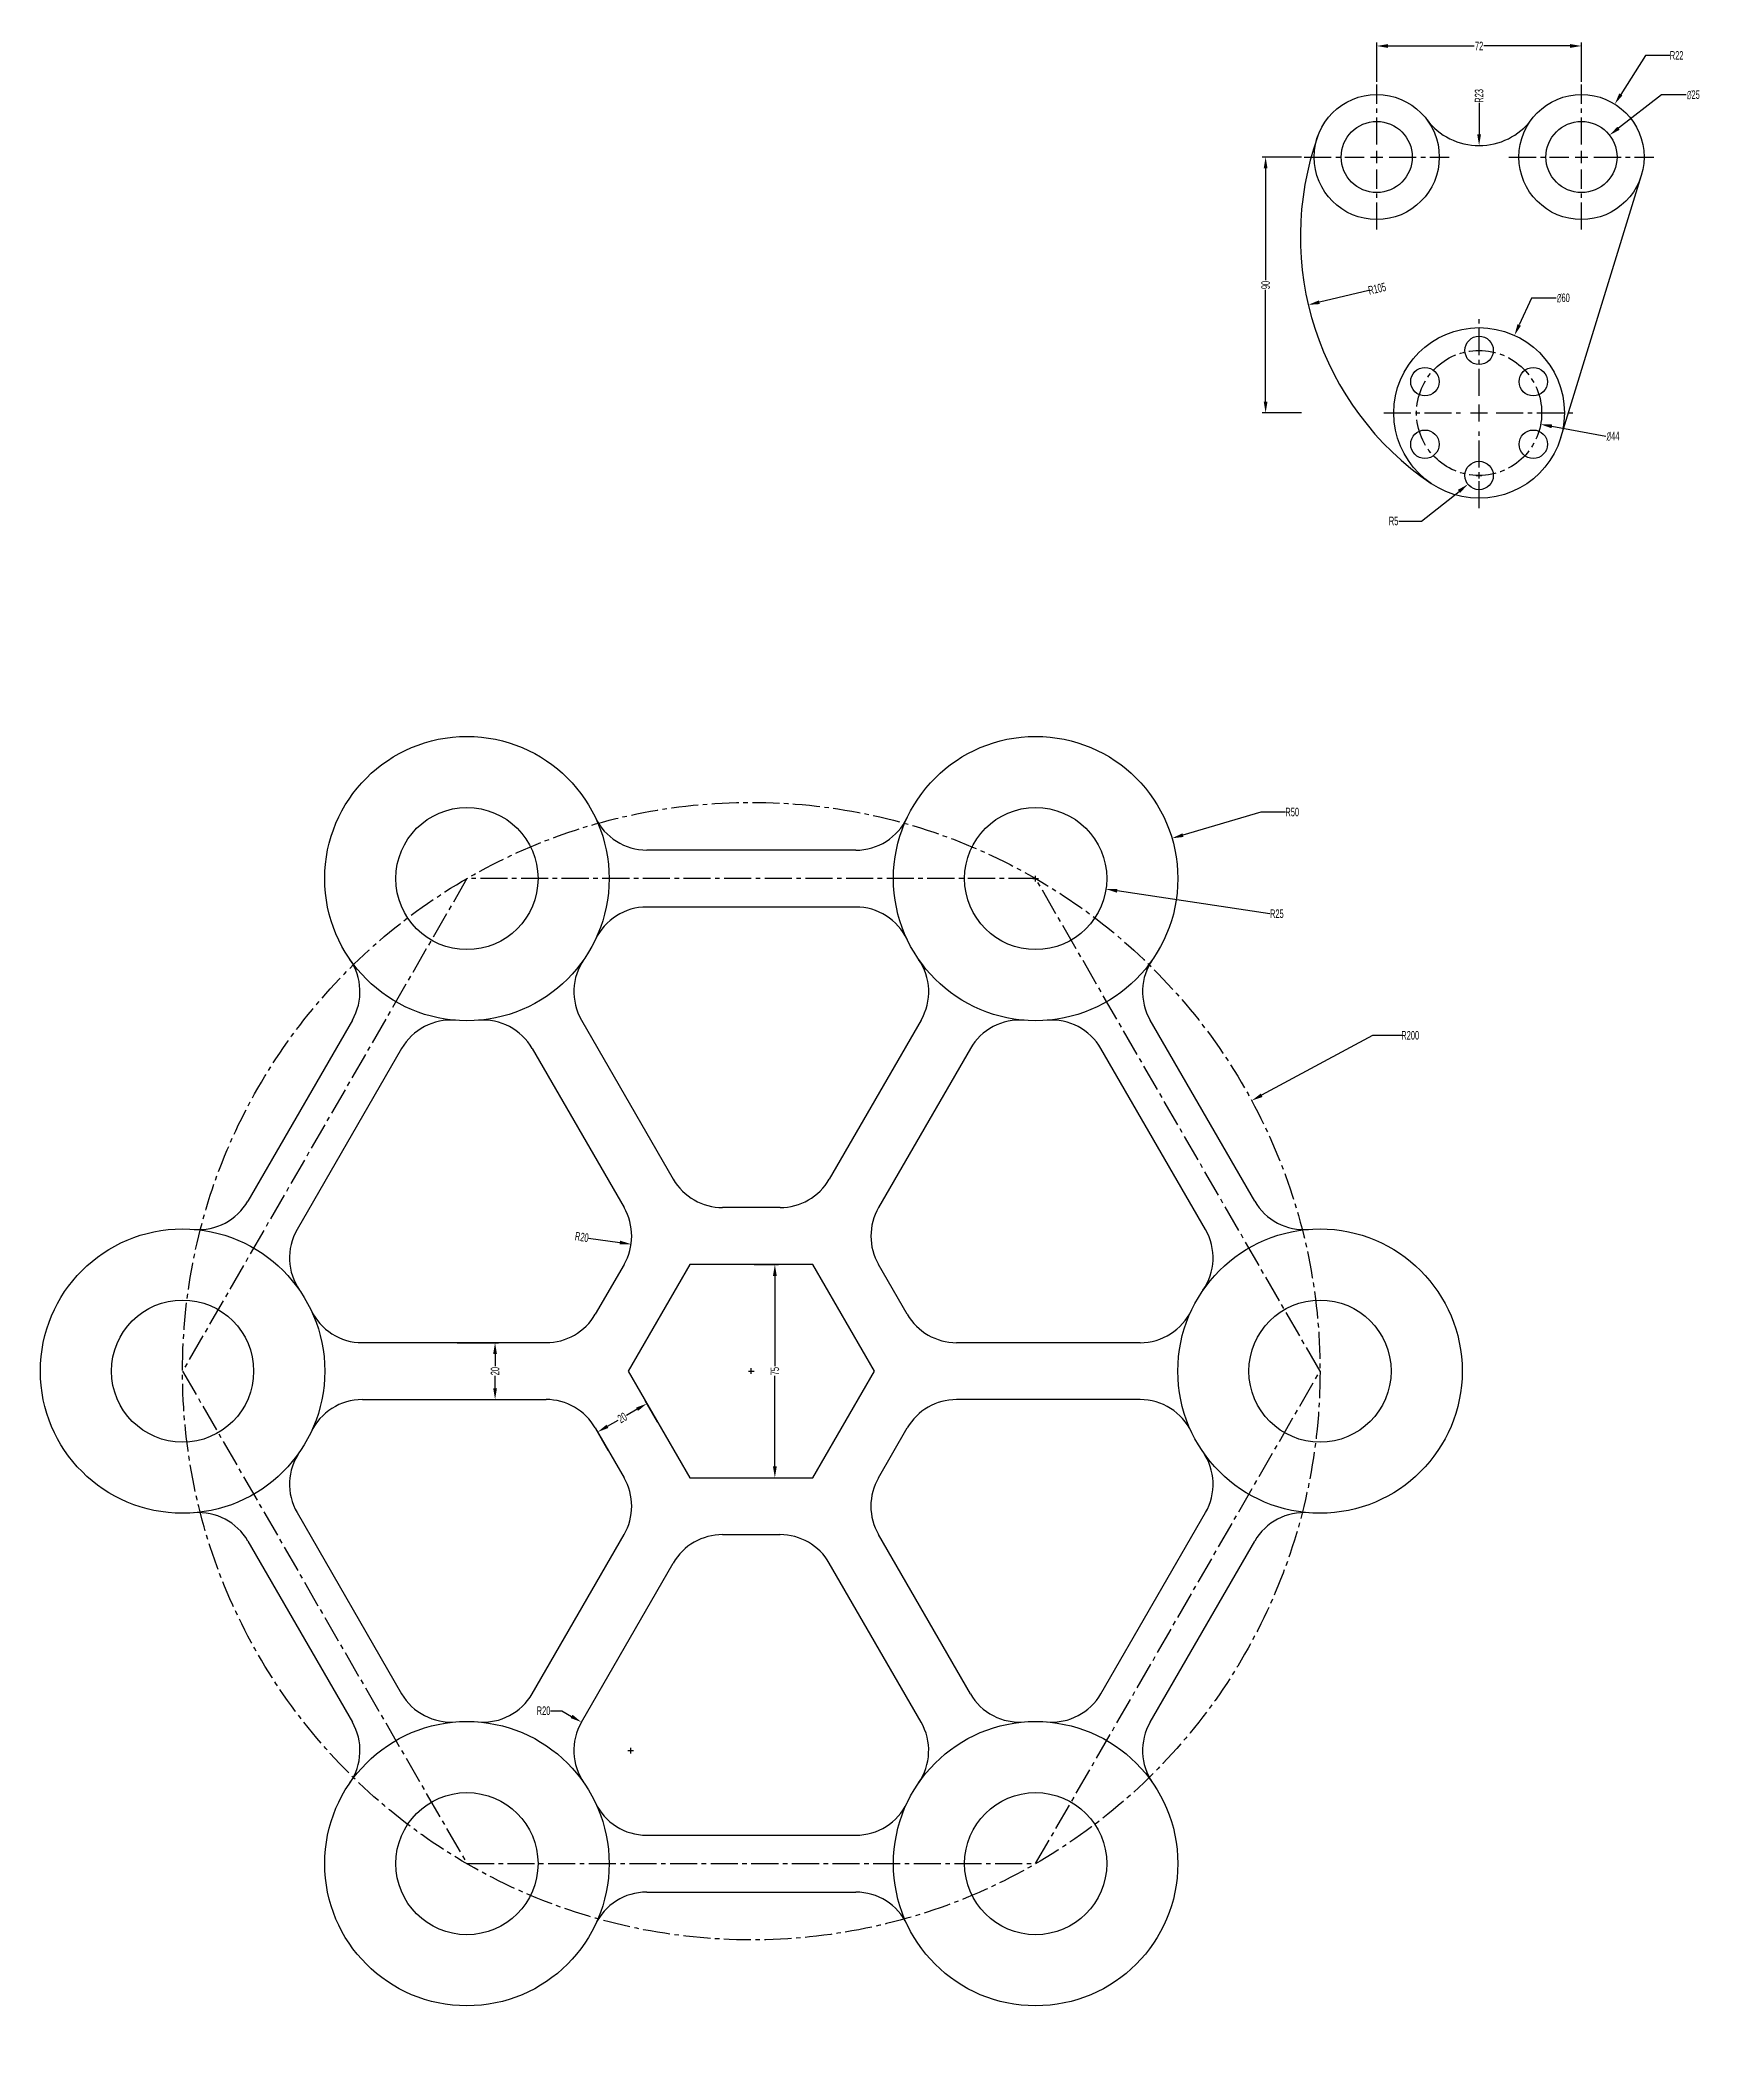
# Model space of a CAD drawing. Header units: millimetres. Extents: x 1568 to 31342, y 459 to 4403.
# Drawn here: x 6190 to 6775, y 1164 to 1874 of the extents above; entities that cross this region are included whole.
import ezdxf

# ---------------------------------------------------------------- set-up
doc = ezdxf.new("R2010")
doc.units = ezdxf.units.MM
doc.header["$LTSCALE"] = 0.5
doc.linetypes.add('CENTER2', pattern=[28.575, 19.05, -3.175, 3.175, -3.175])
doc.layers.add('centre line', color=3, linetype='CENTER2')
doc.layers.add('drawing', color=7, linetype='Continuous')
doc.styles.get("Standard").update_dxf_attribs({"font": 'arial.ttf', "width": 0.5})
doc.dimstyles.new('DARSHU2', dxfattribs={"dimtxt": 3, "dimasz": 4, "dimexe": 1.25, "dimexo": 1, "dimtad": 0, "dimtoh": 1, "dimdec": 1, "dimdsep": 46, "dimtxsty": 'Standard', "dimcen": 1, "dimclrd": 6, "dimclre": 6, "dimclrt": 6, "dimadec": 0, "dimazin": 0, "dimtfac": 1, "dimtdec": 1, "dimtofl": 0, "dimtmove": 0, "dimatfit": 3, "dimfxl": 1, "dimtfillclr": 256, "dimlwd": 25, "dimlwe": 25, "dimarcsym": 0})

msp = doc.modelspace()

# ---------------------------------------------------------------- blocks, each defined once
blk = doc.blocks.new('*U120')
at = {"layer": 'drawing'}
blk.add_circle((0, 0), 5, dxfattribs=at)
blk = doc.blocks.new('*U121')
at = {"layer": 'drawing', "color": 0, "linetype": 'ByBlock', "lineweight": -2, "transparency": 16777216}
for p, rotation in [((6695.66, 1764.86), 180), ((6676.6, 1753.86), 240), ((6714.71, 1753.86), 120), ((6676.6, 1731.86), 299.9999999999999), ((6714.71, 1731.86), 59.99999999999997)]:
    blk.add_blockref('*U120', p, dxfattribs=dict(at, rotation=rotation))
blk.add_blockref('*U120', (6695.66, 1720.86), dxfattribs=at)
blk = doc.blocks.new('*U122')
at = {"layer": 'drawing', "color": 0, "linetype": 'CENTER2', "transparency": 16777216}
for p, q in [((0, 6), (0, 33.5)), ((-33.5, 0), (-6, 0)), ((6, 0), (33.5, 0)), ((0, -33.5), (0, -6))]:
    blk.add_line(p, q, dxfattribs=at)
at = {"layer": 'drawing', "color": 0, "linetype": 'Continuous', "transparency": 16777216}
for p, q in [((-3, 0), (3, 0)), ((0, -3), (0, 3))]:
    blk.add_line(p, q, dxfattribs=at)
blk = doc.blocks.new('*U123')
at = {"layer": 'drawing', "color": 0, "linetype": 'CENTER2', "transparency": 16777216}
for p, q in [((0, 4.4), (0, 25.5)), ((-25.5, 0), (-4.4, 0)), ((4.4, 0), (25.5, 0)), ((0, -25.5), (0, -4.4))]:
    blk.add_line(p, q, dxfattribs=at)
at = {"layer": 'drawing', "color": 0, "linetype": 'Continuous', "transparency": 16777216}
for p, q in [((-2.2, 0), (2.2, 0)), ((0, -2.2), (0, 2.2))]:
    blk.add_line(p, q, dxfattribs=at)
blk = doc.blocks.new('*U124')
at = {"layer": 'drawing', "color": 0, "linetype": 'CENTER2', "transparency": 16777216}
for p, q in [((0, 4.4), (0, 25.5)), ((-25.5, 0), (-4.4, 0)), ((4.4, 0), (25.5, 0)), ((0, -25.5), (0, -4.4))]:
    blk.add_line(p, q, dxfattribs=at)
at = {"layer": 'drawing', "color": 0, "linetype": 'Continuous', "transparency": 16777216}
for p, q in [((-2.2, 0), (2.2, 0)), ((0, -2.2), (0, 2.2))]:
    blk.add_line(p, q, dxfattribs=at)
blk = doc.blocks.new('*D125')
at = {"layer": 'centre line', "color": 6, "linetype": 'Continuous', "lineweight": 25, "transparency": 16777216}
for p, q in [((6714.08, 1783.26), (6709.76, 1773.8)), ((6722.78, 1783.26), (6714.08, 1783.26))]:
    blk.add_line(p, q, dxfattribs=at)
at = {"layer": 'centre line', "color": 6, "lineweight": 25, "transparency": 16777216}
for p, q in [((6694.66, 1742.86), (6696.66, 1742.86)), ((6695.66, 1741.86), (6695.66, 1743.86))]:
    blk.add_line(p, q, dxfattribs=at)
at = {"layer": 'centre line', "color": 6, "transparency": 16777216}
blk.add_solid([(6709.16, 1774.07), (6710.37, 1773.52), (6708.1, 1770.16)], dxfattribs=at)
at = {"layer": 'Defpoints', "color": 0, "transparency": 16777216}
for p in [(6708.1, 1770.16), (6683.21, 1715.57)]:
    blk.add_point(p, dxfattribs=at)
at = {"layer": 'centre line', "color": 6, "transparency": 16777216, "insert": (6725.29, 1783.26), "char_height": 3, "attachment_point": 5}
blk.add_mtext('∅60', dxfattribs=at)
blk = doc.blocks.new('*D126')
at = {"layer": 'centre line', "color": 6, "lineweight": 25, "transparency": 16777216}
for p, q in [((6694.66, 1742.86), (6696.66, 1742.86)), ((6695.66, 1741.86), (6695.66, 1743.86))]:
    blk.add_line(p, q, dxfattribs=at)
at = {"layer": 'centre line', "color": 6, "linetype": 'Continuous', "lineweight": 25, "transparency": 16777216}
blk.add_line((6740.23, 1734.63), (6721.23, 1738.14), dxfattribs=at)
at = {"layer": 'centre line', "color": 6, "transparency": 16777216}
blk.add_solid([(6721.35, 1738.8), (6721.1, 1737.49), (6717.29, 1738.87)], dxfattribs=at)
at = {"layer": 'Defpoints', "color": 0, "transparency": 16777216}
for p in [(6674.02, 1746.85), (6717.29, 1738.87)]:
    blk.add_point(p, dxfattribs=at)
at = {"layer": 'centre line', "color": 6, "transparency": 16777216, "insert": (6742.75, 1734.63), "char_height": 3, "attachment_point": 5}
blk.add_mtext('∅44', dxfattribs=at)
blk = doc.blocks.new('*D127')
at = {"layer": 'centre line', "color": 6, "linetype": 'Continuous', "lineweight": 25, "transparency": 16777216}
for p, q in [((6759.77, 1854.71), (6744.68, 1842.99)), ((6768.48, 1854.71), (6759.77, 1854.71))]:
    blk.add_line(p, q, dxfattribs=at)
at = {"layer": 'centre line', "color": 6, "lineweight": 25, "transparency": 16777216}
for p, q in [((6730.66, 1832.86), (6732.66, 1832.86)), ((6731.66, 1831.86), (6731.66, 1833.86))]:
    blk.add_line(p, q, dxfattribs=at)
at = {"layer": 'centre line', "color": 6, "transparency": 16777216}
blk.add_solid([(6744.28, 1843.51), (6745.09, 1842.46), (6741.53, 1840.53)], dxfattribs=at)
at = {"layer": 'Defpoints', "color": 0, "transparency": 16777216}
for p in [(6741.53, 1840.53), (6721.79, 1825.19)]:
    blk.add_point(p, dxfattribs=at)
at = {"layer": 'centre line', "color": 6, "transparency": 16777216, "insert": (6771, 1854.71), "char_height": 3, "attachment_point": 5}
blk.add_mtext('∅25', dxfattribs=at)
blk = doc.blocks.new('*D128')
at = {"layer": 'centre line', "color": 6, "linetype": 'Continuous', "lineweight": 25, "transparency": 16777216}
for p, q in [((6754.14, 1868.6), (6745.5, 1854.87)), ((6762.72, 1868.6), (6754.14, 1868.6))]:
    blk.add_line(p, q, dxfattribs=at)
at = {"layer": 'centre line', "color": 6, "lineweight": 25, "transparency": 16777216}
for p, q in [((6730.66, 1832.86), (6732.66, 1832.86)), ((6731.66, 1831.86), (6731.66, 1833.86))]:
    blk.add_line(p, q, dxfattribs=at)
at = {"layer": 'centre line', "color": 6, "transparency": 16777216}
blk.add_solid([(6744.94, 1855.22), (6746.06, 1854.51), (6743.37, 1851.48)], dxfattribs=at)
at = {"layer": 'Defpoints', "color": 0, "transparency": 16777216}
for p in [(6743.37, 1851.48), (6731.66, 1832.86)]:
    blk.add_point(p, dxfattribs=at)
at = {"layer": 'centre line', "color": 6, "transparency": 16777216, "insert": (6765.13, 1868.6), "char_height": 3, "attachment_point": 5}
blk.add_mtext('R22', dxfattribs=at)
blk = doc.blocks.new('*D129')
at = {"layer": 'centre line', "color": 6, "lineweight": 25, "transparency": 16777216}
for p, q in [((6694.66, 1720.86), (6696.66, 1720.86)), ((6695.66, 1719.86), (6695.66, 1721.86))]:
    blk.add_line(p, q, dxfattribs=at)
at = {"layer": 'centre line', "color": 6, "linetype": 'Continuous', "lineweight": 25, "transparency": 16777216}
for p, q in [((6675.35, 1704.86), (6688.59, 1715.29)), ((6667.43, 1704.86), (6675.35, 1704.86))]:
    blk.add_line(p, q, dxfattribs=at)
at = {"layer": 'centre line', "color": 6, "transparency": 16777216}
blk.add_solid([(6688.17, 1715.82), (6689, 1714.77), (6691.73, 1717.77)], dxfattribs=at)
at = {"layer": 'Defpoints', "color": 0, "transparency": 16777216}
for p in [(6695.66, 1720.86), (6691.73, 1717.77)]:
    blk.add_point(p, dxfattribs=at)
at = {"layer": 'centre line', "color": 6, "transparency": 16777216, "insert": (6665.59, 1704.86), "char_height": 3, "attachment_point": 5}
blk.add_mtext('R5', dxfattribs=at)
blk = doc.blocks.new('*D130')
at = {"layer": 'centre line', "color": 6, "linetype": 'Continuous', "lineweight": 25, "transparency": 16777216}
blk.add_line((6656.86, 1785.88), (6639.48, 1781.8), dxfattribs=at)
at = {"layer": 'centre line', "color": 6, "transparency": 16777216}
blk.add_solid([(6639.33, 1782.45), (6639.63, 1781.15), (6635.59, 1780.88)], dxfattribs=at)
at = {"layer": 'Defpoints', "color": 0, "transparency": 16777216}
for p in [(6737.8, 1804.9), (6635.59, 1780.88)]:
    blk.add_point(p, dxfattribs=at)
at = {"layer": 'centre line', "color": 6, "transparency": 16777216, "insert": (6659.79, 1786.57), "char_height": 3, "attachment_point": 5, "rotation": 13.22218}
blk.add_mtext('R105', dxfattribs=at)
blk = doc.blocks.new('*D131')
at = {"layer": 'centre line', "color": 6, "linetype": 'Continuous', "lineweight": 25, "transparency": 16777216}
blk.add_line((6695.66, 1851.95), (6695.66, 1840.86), dxfattribs=at)
at = {"layer": 'centre line', "color": 6, "transparency": 16777216}
blk.add_solid([(6694.99, 1840.86), (6696.32, 1840.86), (6695.66, 1836.86)], dxfattribs=at)
at = {"layer": 'Defpoints', "color": 0, "transparency": 16777216}
for p in [(6695.66, 1859.86), (6695.66, 1836.86)]:
    blk.add_point(p, dxfattribs=at)
at = {"layer": 'centre line', "color": 6, "transparency": 16777216, "insert": (6695.66, 1854.37), "char_height": 3, "attachment_point": 5, "rotation": 90}
blk.add_mtext('R23', dxfattribs=at)
blk = doc.blocks.new('*D132')
at = {"layer": 'centre line', "color": 6, "linetype": 'Continuous', "lineweight": 25, "transparency": 16777216}
for p, q in [((6659.66, 1859.36), (6659.66, 1873.16)), ((6663.66, 1871.91), (6693.97, 1871.91)), ((6727.66, 1871.91), (6697.34, 1871.91)), ((6731.66, 1859.36), (6731.66, 1873.16))]:
    blk.add_line(p, q, dxfattribs=at)
at = {"layer": 'centre line', "color": 6, "transparency": 16777216}
for points in [[(6663.66, 1872.58), (6663.66, 1871.24), (6659.66, 1871.91)], [(6727.66, 1872.58), (6727.66, 1871.24), (6731.66, 1871.91)]]:
    blk.add_solid(points, dxfattribs=at)
at = {"layer": 'Defpoints', "color": 0, "transparency": 16777216}
for p in [(6731.66, 1871.91), (6659.66, 1858.36), (6731.66, 1858.36)]:
    blk.add_point(p, dxfattribs=at)
at = {"layer": 'centre line', "color": 6, "transparency": 16777216, "insert": (6695.66, 1871.91), "char_height": 3, "attachment_point": 5}
blk.add_mtext('72', dxfattribs=at)
blk = doc.blocks.new('*D133')
at = {"layer": 'centre line', "color": 6, "linetype": 'Continuous', "lineweight": 25, "transparency": 16777216}
for p, q in [((6633.16, 1832.86), (6619.33, 1832.86)), ((6620.58, 1828.86), (6620.58, 1789.56)), ((6620.58, 1746.86), (6620.58, 1786.16)), ((6633.16, 1742.86), (6619.33, 1742.86))]:
    blk.add_line(p, q, dxfattribs=at)
at = {"layer": 'centre line', "color": 6, "transparency": 16777216}
for points in [[(6619.92, 1828.86), (6621.25, 1828.86), (6620.58, 1832.86)], [(6619.92, 1746.86), (6621.25, 1746.86), (6620.58, 1742.86)]]:
    blk.add_solid(points, dxfattribs=at)
at = {"layer": 'Defpoints', "color": 0, "transparency": 16777216}
for p in [(6634.16, 1832.86), (6620.58, 1742.86), (6634.16, 1742.86)]:
    blk.add_point(p, dxfattribs=at)
at = {"layer": 'centre line', "color": 6, "transparency": 16777216, "insert": (6620.58, 1787.86), "char_height": 3, "attachment_point": 5, "rotation": 90}
blk.add_mtext('90', dxfattribs=at)
blk = doc.blocks.new('*U159')
at = {"layer": 'drawing'}
for p, q in [((-11.35, -51.68), (53.24, -51.68)), ((-11.35, -71.68), (53.24, -71.68))]:
    blk.add_line(p, q, dxfattribs=at)
for points in [[(-14.87, 61.75), (-51.63, -1.91)], [(2.45, 51.75), (-34.31, -11.91)]]:
    blk.add_lwpolyline(points, dxfattribs=at)
for centre, start, end in [((-32.19, 71.75), 330, 34.62306), ((19.77, 41.75), 85.37693, 150), ((-68.95, 8.09), 265.37693, 330), ((-16.99, -21.91), 150, 214.62306), ((-11.35, -31.68), 205.37693, 270), ((53.24, -31.68), 270, 330), ((-11.35, -91.68), 90, 154.62307), ((53.24, -91.68), 30, 90)]:
    blk.add_arc(centre, 20, start, end, dxfattribs=at)
blk = doc.blocks.new('*U160')
at = {"layer": 'drawing', "color": 0, "linetype": 'ByBlock', "lineweight": -2, "transparency": 16777216}
for p, rotation in [((6430.43, 1545.37), 299.9999999999998), ((6555.83, 1483.69), 239.9999999999999), ((6323.59, 1328.16), 59.99999999999997), ((6565.12, 1344.24), 180), ((6448.99, 1266.47), 120)]:
    blk.add_blockref('*U159', p, dxfattribs=dict(at, rotation=rotation))
blk.add_blockref('*U159', (6314.3, 1467.61), dxfattribs=at)
blk = doc.blocks.new('*D161')
at = {"layer": 'centre line', "color": 6, "linetype": 'Continuous', "lineweight": 25, "transparency": 16777216}
for p, q in [((6618.93, 1602.51), (6591.5, 1594.41)), ((6627.52, 1602.51), (6618.93, 1602.51))]:
    blk.add_line(p, q, dxfattribs=at)
at = {"layer": 'centre line', "color": 6, "lineweight": 25, "transparency": 16777216}
for p, q in [((6538.71, 1579.13), (6540.71, 1579.13)), ((6539.71, 1578.13), (6539.71, 1580.13))]:
    blk.add_line(p, q, dxfattribs=at)
at = {"layer": 'centre line', "color": 6, "transparency": 16777216}
blk.add_solid([(6591.31, 1595.05), (6591.69, 1593.77), (6587.67, 1593.28)], dxfattribs=at)
at = {"layer": 'Defpoints', "color": 0, "transparency": 16777216}
for p in [(6587.67, 1593.28), (6539.71, 1579.13)]:
    blk.add_point(p, dxfattribs=at)
at = {"layer": 'centre line', "color": 6, "transparency": 16777216, "insert": (6629.94, 1602.51), "char_height": 3, "attachment_point": 5}
blk.add_mtext('R50', dxfattribs=at)
blk = doc.blocks.new('*D162')
at = {"layer": 'centre line', "color": 6, "lineweight": 25, "transparency": 16777216}
for p, q in [((6538.71, 1579.13), (6540.71, 1579.13)), ((6539.71, 1578.13), (6539.71, 1580.13))]:
    blk.add_line(p, q, dxfattribs=at)
at = {"layer": 'centre line', "color": 6, "linetype": 'Continuous', "lineweight": 25, "transparency": 16777216}
blk.add_line((6622.12, 1566.76), (6568.39, 1574.82), dxfattribs=at)
at = {"layer": 'centre line', "color": 6, "transparency": 16777216}
blk.add_solid([(6568.49, 1575.48), (6568.29, 1574.17), (6564.43, 1575.42)], dxfattribs=at)
at = {"layer": 'Defpoints', "color": 0, "transparency": 16777216}
for p in [(6539.71, 1579.13), (6564.43, 1575.42)]:
    blk.add_point(p, dxfattribs=at)
at = {"layer": 'centre line', "color": 6, "transparency": 16777216, "insert": (6624.54, 1566.76), "char_height": 3, "attachment_point": 5}
blk.add_mtext('R25', dxfattribs=at)
blk = doc.blocks.new('*D163')
at = {"layer": 'centre line', "color": 6, "linetype": 'Continuous', "lineweight": 25, "transparency": 16777216}
for p, q in [((6658.17, 1523.99), (6619.18, 1502.92)), ((6668.45, 1523.99), (6658.17, 1523.99))]:
    blk.add_line(p, q, dxfattribs=at)
at = {"layer": 'centre line', "color": 6, "lineweight": 25, "transparency": 16777216}
for p, q in [((6439.71, 1404.92), (6439.71, 1406.92)), ((6438.71, 1405.92), (6440.71, 1405.92))]:
    blk.add_line(p, q, dxfattribs=at)
at = {"layer": 'centre line', "color": 6, "transparency": 16777216}
blk.add_solid([(6618.86, 1503.51), (6619.49, 1502.33), (6615.66, 1501.02)], dxfattribs=at)
at = {"layer": 'Defpoints', "color": 0, "transparency": 16777216}
for p in [(6615.66, 1501.02), (6439.71, 1405.92)]:
    blk.add_point(p, dxfattribs=at)
at = {"layer": 'centre line', "color": 6, "transparency": 16777216, "insert": (6671.44, 1523.99), "char_height": 3, "attachment_point": 5}
blk.add_mtext('R200', dxfattribs=at)
blk = doc.blocks.new('*D164')
at = {"layer": 'centre line', "color": 6, "linetype": 'Continuous', "lineweight": 25, "transparency": 16777216}
blk.add_line((6382.51, 1452.72), (6393.48, 1451.14), dxfattribs=at)
at = {"layer": 'centre line', "color": 6, "transparency": 16777216}
blk.add_solid([(6393.58, 1451.8), (6393.39, 1450.48), (6397.44, 1450.57)], dxfattribs=at)
at = {"layer": 'Defpoints', "color": 0, "transparency": 16777216}
for p in [(6377.64, 1453.42), (6397.44, 1450.57)]:
    blk.add_point(p, dxfattribs=at)
at = {"layer": 'centre line', "color": 6, "transparency": 16777216, "insert": (6380.12, 1453.07), "char_height": 3, "attachment_point": 5, "rotation": 351.78709}
blk.add_mtext('R20', dxfattribs=at)
blk = doc.blocks.new('*D165')
at = {"layer": 'centre line', "color": 6, "linetype": 'Continuous', "lineweight": 25, "transparency": 16777216}
for p, q in [((6440.71, 1443.42), (6449.25, 1443.42)), ((6448, 1439.42), (6448, 1407.62)), ((6448, 1372.42), (6448, 1404.22)), ((6440.71, 1368.42), (6449.25, 1368.42))]:
    blk.add_line(p, q, dxfattribs=at)
at = {"layer": 'centre line', "color": 6, "transparency": 16777216}
for points in [[(6447.34, 1439.42), (6448.67, 1439.42), (6448, 1443.42)], [(6447.34, 1372.42), (6448.67, 1372.42), (6448, 1368.42)]]:
    blk.add_solid(points, dxfattribs=at)
at = {"layer": 'Defpoints', "color": 0, "transparency": 16777216}
for p in [(6439.71, 1443.42), (6439.71, 1368.42), (6448, 1368.42)]:
    blk.add_point(p, dxfattribs=at)
at = {"layer": 'centre line', "color": 6, "transparency": 16777216, "insert": (6448, 1405.92), "char_height": 3, "attachment_point": 5, "rotation": 90}
blk.add_mtext('75', dxfattribs=at)
blk = doc.blocks.new('*D166')
at = {"layer": 'centre line', "color": 6, "linetype": 'Continuous', "lineweight": 25, "transparency": 16777216}
for p, q in [((6336.25, 1415.92), (6350.86, 1415.92)), ((6349.61, 1411.92), (6349.61, 1407.63)), ((6349.61, 1399.92), (6349.61, 1404.21)), ((6336.25, 1395.92), (6350.86, 1395.92))]:
    blk.add_line(p, q, dxfattribs=at)
at = {"layer": 'centre line', "color": 6, "transparency": 16777216}
for points in [[(6348.94, 1411.92), (6350.28, 1411.92), (6349.61, 1415.92)], [(6348.94, 1399.92), (6350.28, 1399.92), (6349.61, 1395.92)]]:
    blk.add_solid(points, dxfattribs=at)
at = {"layer": 'Defpoints', "color": 0, "transparency": 16777216}
for p in [(6335.25, 1415.92), (6335.25, 1395.92), (6349.61, 1395.92)]:
    blk.add_point(p, dxfattribs=at)
at = {"layer": 'centre line', "color": 6, "transparency": 16777216, "insert": (6349.61, 1405.92), "char_height": 3, "attachment_point": 5, "rotation": 90}
blk.add_mtext('20', dxfattribs=at)
blk = doc.blocks.new('*D167')
at = {"layer": 'centre line', "color": 6, "linetype": 'Continuous', "lineweight": 25, "transparency": 16777216}
for p, q in [((6399.53, 1392.51), (6395.82, 1390.36)), ((6406.73, 1388.04), (6402.37, 1395.59)), ((6389.41, 1378.04), (6385.05, 1385.59)), ((6389.14, 1386.51), (6392.86, 1388.66))]:
    blk.add_line(p, q, dxfattribs=at)
at = {"layer": 'centre line', "color": 6, "transparency": 16777216}
for points in [[(6399.2, 1393.09), (6399.87, 1391.93), (6403, 1394.51)], [(6388.81, 1387.09), (6389.47, 1385.93), (6385.68, 1384.51)]]:
    blk.add_solid(points, dxfattribs=at)
at = {"layer": 'Defpoints', "color": 0, "transparency": 16777216}
for p in [(6403, 1394.51), (6407.23, 1387.17), (6389.91, 1377.17)]:
    blk.add_point(p, dxfattribs=at)
at = {"layer": 'centre line', "color": 6, "transparency": 16777216, "insert": (6394.34, 1389.51), "char_height": 3, "attachment_point": 5, "rotation": 30}
blk.add_mtext('20', dxfattribs=at)
blk = doc.blocks.new('*D168')
at = {"layer": 'centre line', "color": 6, "linetype": 'Continuous', "lineweight": 25, "transparency": 16777216}
for p, q in [((6369.06, 1286.49), (6373.06, 1286.49)), ((6373.06, 1286.49), (6376.53, 1284.49))]:
    blk.add_line(p, q, dxfattribs=at)
at = {"layer": 'centre line', "color": 6, "lineweight": 25, "transparency": 16777216}
for p, q in [((6396.31, 1272.49), (6398.31, 1272.49)), ((6397.31, 1271.49), (6397.31, 1273.49))]:
    blk.add_line(p, q, dxfattribs=at)
at = {"layer": 'centre line', "color": 6, "transparency": 16777216}
blk.add_solid([(6376.86, 1285.07), (6376.2, 1283.91), (6379.99, 1282.49)], dxfattribs=at)
at = {"layer": 'Defpoints', "color": 0, "transparency": 16777216}
for p in [(6379.99, 1282.49), (6397.31, 1272.49)]:
    blk.add_point(p, dxfattribs=at)
at = {"layer": 'centre line', "color": 6, "transparency": 16777216, "insert": (6366.65, 1286.49), "char_height": 3, "attachment_point": 5}
blk.add_mtext('R20', dxfattribs=at)

# ---------------------------------------------------------------- dimensions: what is measured, and where the dimension line sits
at = {"layer": 'centre line'}
dim = msp.add_linear_dim(base=(6731.657, 1871.91), p1=(6659.657, 1858.362), p2=(6731.657, 1858.362), dimstyle='DARSHU2', dxfattribs=at)
dim.commit()
dim.dimension.update_dxf_attribs({"geometry": '*D132', "text_midpoint": (6695.657, 1871.91)})
for center, mpoint, picture, middle in [((6731.657, 1832.862), (6743.37, 1851.484), '*D128', (6765.128, 1868.602)), ((6695.657, 1859.862), (6695.657, 1836.862), '*D131', (6695.657, 1854.369)), ((6737.805, 1804.898), (6635.588, 1780.882), '*D130', (6659.786, 1786.567)), ((6695.657, 1720.862), (6691.729, 1717.768), '*D129', (6665.588, 1704.864)), ((6539.71, 1579.128), (6587.666, 1593.279), '*D161', (6629.937, 1602.506)), ((6539.71, 1579.128), (6564.433, 1575.418), '*D162', (6622.118, 1566.762)), ((6439.71, 1405.923), (6615.656, 1501.017), '*D163', (6671.442, 1523.992)), ((6377.645, 1453.423), (6397.439, 1450.566), '*D164', (6380.117, 1453.066))]:
    dim = msp.add_radius_dim(center=center, mpoint=mpoint, dimstyle='DARSHU2', dxfattribs=at)
    dim.commit()
    dim.dimension.update_dxf_attribs({"geometry": picture, "text_midpoint": middle, "dimtype": 164})
for p1, p2, picture, middle in [((6721.787, 1825.19), (6741.526, 1840.533), '*D127', (6770.998, 1854.709)), ((6683.209, 1715.566), (6708.104, 1770.157), '*D125', (6725.295, 1783.26)), ((6674.022, 1746.854), (6717.291, 1738.869), '*D126', (6740.233, 1734.634))]:
    dim = msp.add_diameter_dim_2p(p1=p1, p2=p2, dimstyle='DARSHU2', dxfattribs=at)
    dim.commit()
    dim.dimension.update_dxf_attribs({"geometry": picture, "text_midpoint": middle, "dimtype": 163})
for base, p1, p2, picture, middle in [((6620.582, 1742.862), (6634.157, 1832.862), (6634.157, 1742.862), '*D133', (6620.582, 1787.862)), ((6448.004, 1368.423), (6439.71, 1443.423), (6439.71, 1368.423), '*D165', (6448.004, 1405.923))]:
    dim = msp.add_linear_dim(base=base, p1=p1, p2=p2, angle=90, dimstyle='DARSHU2', dxfattribs=at)
    dim.commit()
    dim.dimension.update_dxf_attribs({"geometry": picture, "text_midpoint": middle})
for p1, p2, distance, picture, middle in [((6335.248, 1415.923), (6335.248, 1395.923), 14.362, '*D166', (6349.61, 1405.923)), ((6389.913, 1377.173), (6407.234, 1387.173), 8.472, '*D167', (6394.338, 1389.51))]:
    dim = msp.add_aligned_dim(p1=p1, p2=p2, distance=distance, dimstyle='DARSHU2', dxfattribs=at)
    dim.commit()
    dim.dimension.update_dxf_attribs({"geometry": picture, "text_midpoint": middle})
dim = msp.add_radius_dim(center=(6397.313, 1272.49), mpoint=(6379.993, 1282.49), dimstyle='DARSHU2', dxfattribs=at)
dim.commit()
dim.dimension.update_dxf_attribs({"geometry": '*D168', "text_midpoint": (6366.65, 1286.49)})

# ---------------------------------------------------------------- linework, layer by layer
at = {"layer": 'centre line'}
msp.add_lwpolyline([(6239.71, 1405.923), (6339.71, 1232.718), (6539.71, 1232.718), (6639.71, 1405.923), (6539.71, 1579.128), (6339.71, 1579.128)], close=True, dxfattribs=at)
for centre, radius in [((6695.657, 1742.862), 22), ((6439.71, 1405.923), 200)]:
    msp.add_circle(centre, radius, dxfattribs=at)
at = {"layer": 'drawing'}
msp.add_line((6752.688, 1826.405), (6724.336, 1734.057), dxfattribs=at)
for points in [[(6449.813, 1463.423), (6429.606, 1463.423)], [(6394.965, 1443.423), (6384.861, 1425.923)], [(6494.558, 1425.923), (6484.454, 1443.423)], [(6384.861, 1385.923), (6394.965, 1368.423)], [(6484.454, 1368.423), (6494.558, 1385.923)], [(6429.606, 1348.423), (6449.813, 1348.423)]]:
    msp.add_lwpolyline(points, dxfattribs=at)
msp.add_lwpolyline([(6461.36, 1368.423), (6483.011, 1405.923), (6461.36, 1443.423), (6418.059, 1443.423), (6396.408, 1405.923), (6418.059, 1368.423)], close=True, dxfattribs=at)
for centre, radius in [((6659.657, 1832.862), 22), ((6731.657, 1832.862), 22), ((6659.657, 1832.862), 12.5), ((6731.657, 1832.862), 12.5), ((6695.657, 1742.862), 30), ((6339.71, 1579.128), 50), ((6539.71, 1579.128), 50), ((6339.71, 1579.128), 25), ((6539.71, 1579.128), 25), ((6239.71, 1405.923), 50), ((6639.71, 1405.923), 50), ((6239.71, 1405.923), 25), ((6639.71, 1405.923), 25), ((6339.71, 1232.718), 50), ((6539.71, 1232.718), 50), ((6339.71, 1232.718), 25), ((6539.71, 1232.718), 25)]:
    msp.add_circle(centre, radius, dxfattribs=at)
for centre, radius, start, end in [((6737.805, 1804.898), 105, 160.311558, 235.807902), ((6695.657, 1859.862), 23, 216.869898, 323.130102)]:
    msp.add_arc(centre, radius, start, end, dxfattribs=at)

# ---------------------------------------------------------------- block references
at = {"layer": 'drawing', "linetype": 'CENTER2'}
for name, p in [('*U123', (6659.657, 1832.862)), ('*U124', (6731.657, 1832.862)), ('*U122', (6695.657, 1742.862))]:
    msp.add_blockref(name, p, dxfattribs=at)
at = {"layer": 'drawing'}
for name in ['*U121', '*U160']:
    msp.add_blockref(name, (0, 0), dxfattribs=at)

msp.set_redraw_order([(e.dxf.handle, doc.entitydb.next_handle()) for e in msp.query("TEXT MTEXT ATTDEF DIMENSION ARC_DIMENSION")])  # texts and dimensions are drawn at this point

doc.saveas('drawing.dxf')
